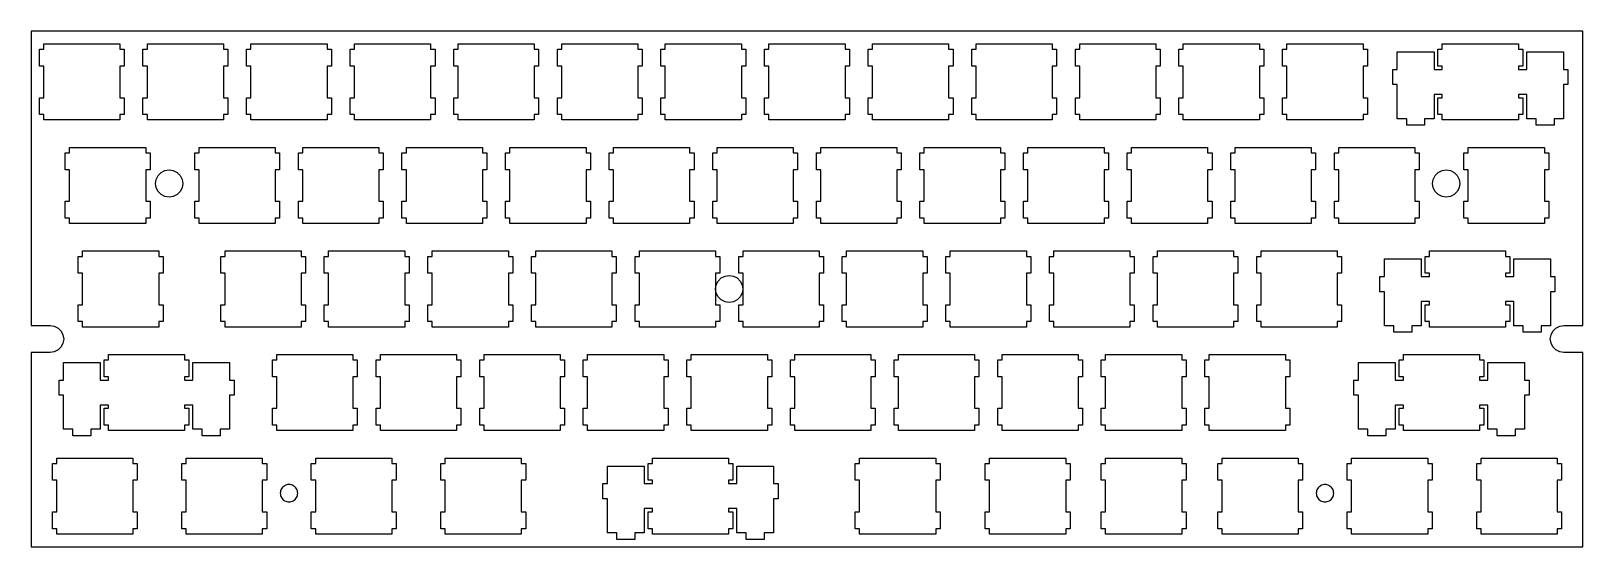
# Model space of a CAD drawing. Extents: x 0 to 285, y 0 to 95.
import ezdxf

# ---------------------------------------------------------------- set-up
doc = ezdxf.new("R2010")
doc.units = 0

msp = doc.modelspace()

# ---------------------------------------------------------------- linework, layer by layer
for p, q in [((285.469, 95.1548), (0.09508, 95.1548)), ((0.09508, 95.1548), (0.09508, 40.9924)), ((285.469, 40.9924), (285.469, 95.1548)), ((1.6316, 88.6933), (1.6316, 91.7938)), ((1.6316, 91.7938), (2.43086, 91.7938)), ((2.43086, 91.7938), (2.43086, 92.7929)), ((2.43086, 92.7929), (16.4317, 92.7929)), ((16.4317, 92.7929), (16.4317, 91.7938)), ((16.4317, 91.7938), (17.231, 91.7938)), ((17.231, 91.7938), (17.231, 88.6933)), ((20.6816, 88.6933), (20.6816, 91.7938)), ((20.6816, 91.7938), (21.4809, 91.7938)), ((21.4809, 91.7938), (21.4809, 92.7929)), ((21.4809, 92.7929), (35.4817, 92.7929)), ((35.4817, 92.7929), (35.4817, 91.7938)), ((35.4817, 91.7938), (36.2811, 91.7938)), ((36.2811, 91.7938), (36.2811, 88.6933)), ((39.7316, 88.6933), (39.7316, 91.7938)), ((39.7316, 91.7938), (40.531, 91.7938)), ((40.531, 91.7938), (40.531, 92.7929)), ((40.531, 92.7929), (54.5317, 92.7929)), ((54.5317, 92.7929), (54.5317, 91.7938)), ((54.5317, 91.7938), (55.3311, 91.7938)), ((55.3311, 91.7938), (55.3311, 88.6933)), ((58.7816, 88.6933), (58.7816, 91.7938)), ((58.7816, 91.7938), (59.581, 91.7938)), ((59.581, 91.7938), (59.581, 92.7929)), ((59.581, 92.7929), (73.5803, 92.7929)), ((73.5803, 92.7929), (73.5803, 91.7938)), ((73.5803, 91.7938), (74.3811, 91.7938)), ((74.3811, 91.7938), (74.3811, 88.6933)), ((77.8302, 88.6933), (77.8302, 91.7938)), ((77.8302, 91.7938), (78.631, 91.7938)), ((78.631, 91.7938), (78.631, 92.7929)), ((78.631, 92.7929), (92.6317, 92.7929)), ((92.6317, 92.7929), (92.6317, 91.7938)), ((92.6317, 91.7938), (93.4311, 91.7938)), ((93.4311, 91.7938), (93.4311, 88.6933)), ((96.8816, 88.6933), (96.8816, 91.7938)), ((96.8816, 91.7938), (97.681, 91.7938)), ((97.681, 91.7938), (97.681, 92.7929)), ((97.681, 92.7929), (111.682, 92.7929)), ((111.682, 92.7929), (111.682, 91.7938)), ((111.682, 91.7938), (112.481, 91.7938)), ((112.481, 91.7938), (112.481, 88.6933)), ((115.932, 88.6933), (115.932, 91.7938)), ((115.932, 91.7938), (116.731, 91.7938)), ((116.731, 91.7938), (116.731, 92.7929)), ((116.731, 92.7929), (130.732, 92.7929)), ((130.732, 92.7929), (130.732, 91.7938)), ((130.732, 91.7938), (131.531, 91.7938)), ((131.531, 91.7938), (131.531, 88.6933)), ((134.982, 88.6933), (134.982, 91.7938)), ((134.982, 91.7938), (135.781, 91.7938)), ((135.781, 91.7938), (135.781, 92.7929)), ((135.781, 92.7929), (149.782, 92.7929)), ((149.782, 92.7929), (149.782, 91.7938)), ((149.782, 91.7938), (150.581, 91.7938)), ((150.581, 91.7938), (150.581, 88.6933)), ((154.032, 88.6933), (154.032, 91.7938)), ((154.032, 91.7938), (154.831, 91.7938)), ((154.831, 91.7938), (154.831, 92.7929)), ((154.831, 92.7929), (168.83, 92.7929)), ((168.83, 92.7929), (168.83, 91.7938)), ((168.83, 91.7938), (169.631, 91.7938)), ((169.631, 91.7938), (169.631, 88.6933)), ((173.08, 88.6933), (173.08, 91.7938)), ((173.08, 91.7938), (173.881, 91.7938)), ((173.881, 91.7938), (173.881, 92.7929)), ((173.881, 92.7929), (187.882, 92.7929)), ((187.882, 92.7929), (187.882, 91.7938)), ((187.882, 91.7938), (188.681, 91.7938)), ((188.681, 91.7938), (188.681, 88.6933)), ((192.132, 88.6933), (192.132, 91.7938)), ((192.132, 91.7938), (192.931, 91.7938)), ((192.931, 91.7938), (192.931, 92.7929)), ((192.931, 92.7929), (206.93, 92.7929)), ((206.93, 92.7929), (206.93, 91.7938)), ((206.93, 91.7938), (207.731, 91.7938)), ((207.731, 91.7938), (207.731, 88.6933)), ((211.18, 88.6933), (211.18, 91.7938)), ((211.18, 91.7938), (211.981, 91.7938)), ((211.981, 91.7938), (211.981, 92.7929)), ((211.981, 92.7929), (225.982, 92.7929)), ((225.982, 92.7929), (225.982, 91.7938)), ((225.982, 91.7938), (226.781, 91.7938)), ((226.781, 91.7938), (226.781, 88.6933)), ((230.232, 88.6933), (230.232, 91.7938)), ((230.232, 91.7938), (231.031, 91.7938)), ((231.031, 91.7938), (231.031, 92.7929)), ((231.031, 92.7929), (245.032, 92.7929)), ((245.032, 92.7929), (245.032, 91.7938)), ((245.032, 91.7938), (245.831, 91.7938)), ((245.831, 91.7938), (245.831, 88.6933)), ((251.331, 88.0939), (251.331, 91.3239)), ((251.331, 91.3239), (258.08, 91.3239)), ((258.08, 91.3239), (258.08, 88.0939)), ((258.805, 88.6933), (258.805, 91.7938)), ((258.805, 91.7938), (259.606, 91.7938)), ((259.606, 91.7938), (259.606, 92.7929)), ((259.606, 92.7929), (273.605, 92.7929)), ((273.605, 92.7929), (273.605, 91.7938)), ((273.605, 91.7938), (274.406, 91.7938)), ((274.406, 91.7938), (274.406, 88.6933)), ((275.131, 88.0939), (275.131, 91.3239)), ((275.131, 91.3239), (281.88, 91.3239)), ((281.88, 91.3239), (281.88, 88.0939)), ((2.43086, 88.6933), (1.6316, 88.6933)), ((2.43086, 82.8933), (2.43086, 88.6933)), ((17.231, 88.6933), (16.4317, 88.6933)), ((16.4317, 88.6933), (16.4317, 82.8933)), ((21.4809, 88.6933), (20.6816, 88.6933)), ((21.4809, 82.8933), (21.4809, 88.6933)), ((36.2811, 88.6933), (35.4817, 88.6933)), ((35.4817, 88.6933), (35.4817, 82.8933)), ((40.531, 88.6933), (39.7316, 88.6933)), ((40.531, 82.8933), (40.531, 88.6933)), ((55.3311, 88.6933), (54.5317, 88.6933)), ((54.5317, 88.6933), (54.5317, 82.8933)), ((59.581, 88.6933), (58.7816, 88.6933)), ((59.581, 82.8933), (59.581, 88.6933)), ((74.3811, 88.6933), (73.5803, 88.6933)), ((73.5803, 88.6933), (73.5803, 82.8933)), ((78.631, 88.6933), (77.8302, 88.6933)), ((78.631, 82.8933), (78.631, 88.6933)), ((93.4311, 88.6933), (92.6317, 88.6933)), ((92.6317, 88.6933), (92.6317, 82.8933)), ((97.681, 88.6933), (96.8816, 88.6933)), ((97.681, 82.8933), (97.681, 88.6933)), ((112.481, 88.6933), (111.682, 88.6933)), ((111.682, 88.6933), (111.682, 82.8933)), ((116.731, 88.6933), (115.932, 88.6933)), ((116.731, 82.8933), (116.731, 88.6933)), ((131.531, 88.6933), (130.732, 88.6933)), ((130.732, 88.6933), (130.732, 82.8933)), ((135.781, 88.6933), (134.982, 88.6933)), ((135.781, 82.8933), (135.781, 88.6933)), ((150.581, 88.6933), (149.782, 88.6933)), ((149.782, 88.6933), (149.782, 82.8933)), ((154.831, 88.6933), (154.032, 88.6933)), ((154.831, 82.8933), (154.831, 88.6933)), ((169.631, 88.6933), (168.83, 88.6933)), ((168.83, 88.6933), (168.83, 82.8933)), ((173.881, 88.6933), (173.08, 88.6933)), ((173.881, 82.8933), (173.881, 88.6933)), ((188.681, 88.6933), (187.882, 88.6933)), ((187.882, 88.6933), (187.882, 82.8933)), ((192.931, 88.6933), (192.132, 88.6933)), ((192.931, 82.8933), (192.931, 88.6933)), ((207.731, 88.6933), (206.93, 88.6933)), ((206.93, 88.6933), (206.93, 82.8933)), ((211.981, 88.6933), (211.18, 88.6933)), ((211.981, 82.8933), (211.981, 88.6933)), ((226.781, 88.6933), (225.982, 88.6933)), ((225.982, 88.6933), (225.982, 82.8933)), ((231.031, 88.6933), (230.232, 88.6933)), ((231.031, 82.8933), (231.031, 88.6933)), ((245.831, 88.6933), (245.032, 88.6933)), ((245.032, 88.6933), (245.032, 82.8933)), ((259.606, 88.6933), (258.805, 88.6933)), ((259.606, 88.0939), (259.606, 88.6933)), ((274.406, 88.6933), (273.605, 88.6933)), ((273.605, 88.6933), (273.605, 88.0939)), ((250.507, 85.2936), (250.507, 88.0939)), ((250.507, 88.0939), (251.331, 88.0939)), ((258.08, 88.0939), (259.606, 88.0939)), ((273.605, 88.0939), (275.131, 88.0939)), ((281.88, 88.0939), (282.706, 88.0939)), ((282.706, 88.0939), (282.706, 85.2936)), ((1.6316, 79.7941), (1.6316, 82.8933)), ((1.6316, 82.8933), (2.43086, 82.8933)), ((16.4317, 82.8933), (17.231, 82.8933)), ((17.231, 82.8933), (17.231, 79.7941)), ((20.6816, 79.7941), (20.6816, 82.8933)), ((20.6816, 82.8933), (21.4809, 82.8933)), ((35.4817, 82.8933), (36.2811, 82.8933)), ((36.2811, 82.8933), (36.2811, 79.7941)), ((39.7316, 79.7941), (39.7316, 82.8933)), ((39.7316, 82.8933), (40.531, 82.8933)), ((54.5317, 82.8933), (55.3311, 82.8933)), ((55.3311, 82.8933), (55.3311, 79.7941)), ((58.7816, 79.7941), (58.7816, 82.8933)), ((58.7816, 82.8933), (59.581, 82.8933)), ((73.5803, 82.8933), (74.3811, 82.8933)), ((74.3811, 82.8933), (74.3811, 79.7941)), ((77.8302, 79.7941), (77.8302, 82.8933)), ((77.8302, 82.8933), (78.631, 82.8933)), ((92.6317, 82.8933), (93.4311, 82.8933)), ((93.4311, 82.8933), (93.4311, 79.7941)), ((96.8816, 79.7941), (96.8816, 82.8933)), ((96.8816, 82.8933), (97.681, 82.8933)), ((111.682, 82.8933), (112.481, 82.8933)), ((112.481, 82.8933), (112.481, 79.7941)), ((115.932, 79.7941), (115.932, 82.8933)), ((115.932, 82.8933), (116.731, 82.8933)), ((130.732, 82.8933), (131.531, 82.8933)), ((131.531, 82.8933), (131.531, 79.7941)), ((134.982, 79.7941), (134.982, 82.8933)), ((134.982, 82.8933), (135.781, 82.8933)), ((149.782, 82.8933), (150.581, 82.8933)), ((150.581, 82.8933), (150.581, 79.7941)), ((154.032, 79.7941), (154.032, 82.8933)), ((154.032, 82.8933), (154.831, 82.8933)), ((168.83, 82.8933), (169.631, 82.8933)), ((169.631, 82.8933), (169.631, 79.7941)), ((173.08, 79.7941), (173.08, 82.8933)), ((173.08, 82.8933), (173.881, 82.8933)), ((187.882, 82.8933), (188.681, 82.8933)), ((188.681, 82.8933), (188.681, 79.7941)), ((192.132, 79.7941), (192.132, 82.8933)), ((192.132, 82.8933), (192.931, 82.8933)), ((206.93, 82.8933), (207.731, 82.8933)), ((207.731, 82.8933), (207.731, 79.7941)), ((211.18, 79.7941), (211.18, 82.8933)), ((211.18, 82.8933), (211.981, 82.8933)), ((225.982, 82.8933), (226.781, 82.8933)), ((226.781, 82.8933), (226.781, 79.7941)), ((230.232, 79.7941), (230.232, 82.8933)), ((230.232, 82.8933), (231.031, 82.8933)), ((245.032, 82.8933), (245.831, 82.8933)), ((245.831, 82.8933), (245.831, 79.7941)), ((251.331, 85.2936), (250.507, 85.2936)), ((251.331, 79.0222), (251.331, 85.2936)), ((259.606, 83.494), (258.08, 83.494)), ((258.08, 83.494), (258.08, 79.0222)), ((258.805, 79.7941), (258.805, 82.8933)), ((258.805, 82.8933), (259.606, 82.8933)), ((259.606, 82.8933), (259.606, 83.494)), ((275.131, 83.494), (273.605, 83.494)), ((273.605, 83.494), (273.605, 82.8933)), ((273.605, 82.8933), (274.406, 82.8933)), ((274.406, 82.8933), (274.406, 79.7941)), ((275.131, 79.0222), (275.131, 83.494)), ((282.706, 85.2936), (281.88, 85.2936)), ((281.88, 85.2936), (281.88, 79.0222)), ((2.43086, 79.7941), (1.6316, 79.7941)), ((2.43086, 78.7936), (2.43086, 79.7941)), ((16.4317, 78.7936), (2.43086, 78.7936)), ((17.231, 79.7941), (16.4317, 79.7941)), ((16.4317, 79.7941), (16.4317, 78.7936)), ((21.4809, 79.7941), (20.6816, 79.7941)), ((21.4809, 78.7936), (21.4809, 79.7941)), ((35.4817, 78.7936), (21.4809, 78.7936)), ((36.2811, 79.7941), (35.4817, 79.7941)), ((35.4817, 79.7941), (35.4817, 78.7936)), ((40.531, 79.7941), (39.7316, 79.7941)), ((40.531, 78.7936), (40.531, 79.7941)), ((54.5317, 78.7936), (40.531, 78.7936)), ((55.3311, 79.7941), (54.5317, 79.7941)), ((54.5317, 79.7941), (54.5317, 78.7936)), ((59.581, 79.7941), (58.7816, 79.7941)), ((59.581, 78.7936), (59.581, 79.7941)), ((73.5803, 78.7936), (59.581, 78.7936)), ((74.3811, 79.7941), (73.5803, 79.7941)), ((73.5803, 79.7941), (73.5803, 78.7936)), ((78.631, 79.7941), (77.8302, 79.7941)), ((78.631, 78.7936), (78.631, 79.7941)), ((92.6317, 78.7936), (78.631, 78.7936)), ((93.4311, 79.7941), (92.6317, 79.7941)), ((92.6317, 79.7941), (92.6317, 78.7936)), ((97.681, 79.7941), (96.8816, 79.7941)), ((97.681, 78.7936), (97.681, 79.7941)), ((111.682, 78.7936), (97.681, 78.7936)), ((112.481, 79.7941), (111.682, 79.7941)), ((111.682, 79.7941), (111.682, 78.7936)), ((116.731, 79.7941), (115.932, 79.7941)), ((116.731, 78.7936), (116.731, 79.7941)), ((130.732, 78.7936), (116.731, 78.7936)), ((131.531, 79.7941), (130.732, 79.7941)), ((130.732, 79.7941), (130.732, 78.7936)), ((135.781, 79.7941), (134.982, 79.7941)), ((135.781, 78.7936), (135.781, 79.7941)), ((149.782, 78.7936), (135.781, 78.7936)), ((150.581, 79.7941), (149.782, 79.7941)), ((149.782, 79.7941), (149.782, 78.7936)), ((154.831, 79.7941), (154.032, 79.7941)), ((154.831, 78.7936), (154.831, 79.7941)), ((168.83, 78.7936), (154.831, 78.7936)), ((169.631, 79.7941), (168.83, 79.7941)), ((168.83, 79.7941), (168.83, 78.7936)), ((173.881, 79.7941), (173.08, 79.7941)), ((173.881, 78.7936), (173.881, 79.7941)), ((187.882, 78.7936), (173.881, 78.7936)), ((188.681, 79.7941), (187.882, 79.7941)), ((187.882, 79.7941), (187.882, 78.7936)), ((192.931, 79.7941), (192.132, 79.7941)), ((192.931, 78.7936), (192.931, 79.7941)), ((206.93, 78.7936), (192.931, 78.7936)), ((207.731, 79.7941), (206.93, 79.7941)), ((206.93, 79.7941), (206.93, 78.7936)), ((211.981, 79.7941), (211.18, 79.7941)), ((211.981, 78.7936), (211.981, 79.7941)), ((225.982, 78.7936), (211.981, 78.7936)), ((226.781, 79.7941), (225.982, 79.7941)), ((225.982, 79.7941), (225.982, 78.7936)), ((231.031, 79.7941), (230.232, 79.7941)), ((231.031, 78.7936), (231.031, 79.7941)), ((245.032, 78.7936), (231.031, 78.7936)), ((245.831, 79.7941), (245.032, 79.7941)), ((245.032, 79.7941), (245.032, 78.7936)), ((253.056, 79.0222), (251.331, 79.0222)), ((253.056, 77.8235), (253.056, 79.0222)), ((256.355, 77.8235), (253.056, 77.8235)), ((258.08, 79.0222), (256.355, 79.0222)), ((256.355, 79.0222), (256.355, 77.8235)), ((259.606, 79.7941), (258.805, 79.7941)), ((259.606, 78.7936), (259.606, 79.7941)), ((273.605, 78.7936), (259.606, 78.7936)), ((274.406, 79.7941), (273.605, 79.7941)), ((273.605, 79.7941), (273.605, 78.7936)), ((276.856, 79.0222), (275.131, 79.0222)), ((276.856, 77.8235), (276.856, 79.0222)), ((280.155, 77.8235), (276.856, 77.8235)), ((281.88, 79.0222), (280.155, 79.0222)), ((280.155, 79.0222), (280.155, 77.8235)), ((6.3941, 69.6433), (6.3941, 72.7438)), ((6.3941, 72.7438), (7.19473, 72.7438)), ((7.19473, 72.7438), (7.19473, 73.7429)), ((7.19473, 73.7429), (21.1942, 73.7429)), ((21.1942, 73.7429), (21.1942, 72.7438)), ((21.1942, 72.7438), (21.9935, 72.7438)), ((21.9935, 72.7438), (21.9935, 69.6433)), ((30.2052, 69.6433), (30.2052, 72.7438)), ((30.2052, 72.7438), (31.0059, 72.7438)), ((31.0059, 72.7438), (31.0059, 73.7429)), ((31.0059, 73.7429), (45.0053, 73.7429)), ((45.0053, 73.7429), (45.0053, 72.7438)), ((45.0053, 72.7438), (45.8061, 72.7438)), ((45.8061, 72.7438), (45.8061, 69.6433)), ((49.2552, 69.6433), (49.2552, 72.7438)), ((49.2552, 72.7438), (50.056, 72.7438)), ((50.056, 72.7438), (50.056, 73.7429)), ((50.056, 73.7429), (64.0567, 73.7429)), ((64.0567, 73.7429), (64.0567, 72.7438)), ((64.0567, 72.7438), (64.8561, 72.7438)), ((64.8561, 72.7438), (64.8561, 69.6433)), ((68.3066, 69.6433), (68.3066, 72.7438)), ((68.3066, 72.7438), (69.106, 72.7438)), ((69.106, 72.7438), (69.106, 73.7429)), ((69.106, 73.7429), (83.1067, 73.7429)), ((83.1067, 73.7429), (83.1067, 72.7438)), ((83.1067, 72.7438), (83.9061, 72.7438)), ((83.9061, 72.7438), (83.9061, 69.6433)), ((87.3566, 69.6433), (87.3566, 72.7438)), ((87.3566, 72.7438), (88.156, 72.7438)), ((88.156, 72.7438), (88.156, 73.7429)), ((88.156, 73.7429), (102.157, 73.7429)), ((102.157, 73.7429), (102.157, 72.7438)), ((102.157, 72.7438), (102.956, 72.7438)), ((102.956, 72.7438), (102.956, 69.6433)), ((106.407, 69.6433), (106.407, 72.7438)), ((106.407, 72.7438), (107.206, 72.7438)), ((107.206, 72.7438), (107.206, 73.7429)), ((107.206, 73.7429), (121.205, 73.7429)), ((121.205, 73.7429), (121.205, 72.7438)), ((121.205, 72.7438), (122.006, 72.7438)), ((122.006, 72.7438), (122.006, 69.6433)), ((125.455, 69.6433), (125.455, 72.7438)), ((125.455, 72.7438), (126.256, 72.7438)), ((126.256, 72.7438), (126.256, 73.7429)), ((126.256, 73.7429), (140.257, 73.7429)), ((140.257, 73.7429), (140.257, 72.7438)), ((140.257, 72.7438), (141.056, 72.7438)), ((141.056, 72.7438), (141.056, 69.6433)), ((144.507, 69.6433), (144.507, 72.7438)), ((144.507, 72.7438), (145.306, 72.7438)), ((145.306, 72.7438), (145.306, 73.7429)), ((145.306, 73.7429), (159.305, 73.7429)), ((159.305, 73.7429), (159.305, 72.7438)), ((159.305, 72.7438), (160.106, 72.7438)), ((160.106, 72.7438), (160.106, 69.6433)), ((163.555, 69.6433), (163.555, 72.7438)), ((163.555, 72.7438), (164.356, 72.7438)), ((164.356, 72.7438), (164.356, 73.7429)), ((164.356, 73.7429), (178.357, 73.7429)), ((178.357, 73.7429), (178.357, 72.7438)), ((178.357, 72.7438), (179.156, 72.7438)), ((179.156, 72.7438), (179.156, 69.6433)), ((182.607, 69.6433), (182.607, 72.7438)), ((182.607, 72.7438), (183.406, 72.7438)), ((183.406, 72.7438), (183.406, 73.7429)), ((183.406, 73.7429), (197.407, 73.7429)), ((197.407, 73.7429), (197.407, 72.7438)), ((197.407, 72.7438), (198.206, 72.7438)), ((198.206, 72.7438), (198.206, 69.6433)), ((201.657, 69.6433), (201.657, 72.7438)), ((201.657, 72.7438), (202.456, 72.7438)), ((202.456, 72.7438), (202.456, 73.7429)), ((202.456, 73.7429), (216.455, 73.7429)), ((216.455, 73.7429), (216.455, 72.7438)), ((216.455, 72.7438), (217.256, 72.7438)), ((217.256, 72.7438), (217.256, 69.6433)), ((220.705, 69.6433), (220.705, 72.7438)), ((220.705, 72.7438), (221.506, 72.7438)), ((221.506, 72.7438), (221.506, 73.7429)), ((221.506, 73.7429), (235.507, 73.7429)), ((235.507, 73.7429), (235.507, 72.7438)), ((235.507, 72.7438), (236.306, 72.7438)), ((236.306, 72.7438), (236.306, 69.6433)), ((239.757, 69.6433), (239.757, 72.7438)), ((239.757, 72.7438), (240.556, 72.7438)), ((240.556, 72.7438), (240.556, 73.7429)), ((240.556, 73.7429), (254.555, 73.7429)), ((254.555, 73.7429), (254.555, 72.7438)), ((254.555, 72.7438), (255.356, 72.7438)), ((255.356, 72.7438), (255.356, 69.6433)), ((263.569, 69.6433), (263.569, 72.7438)), ((263.569, 72.7438), (264.368, 72.7438)), ((264.368, 72.7438), (264.368, 73.7429)), ((264.368, 73.7429), (278.368, 73.7429)), ((278.368, 73.7429), (278.368, 72.7438)), ((278.368, 72.7438), (279.169, 72.7438)), ((279.169, 72.7438), (279.169, 69.6433)), ((7.19473, 69.6433), (6.3941, 69.6433)), ((7.19473, 63.8433), (7.19473, 69.6433)), ((21.9935, 69.6433), (21.1942, 69.6433)), ((21.1942, 69.6433), (21.1942, 63.8433)), ((23.1042, 67.8656), (23.4583, 68.5631)), ((23.4583, 68.5631), (24.0123, 69.1155)), ((24.0123, 69.1155), (24.7082, 69.4711)), ((24.7082, 69.4711), (25.4827, 69.5925)), ((25.4827, 69.5925), (26.2544, 69.4711)), ((26.2544, 69.4711), (26.9517, 69.1155)), ((26.9517, 69.1155), (27.5029, 68.5631)), ((27.5029, 68.5631), (27.8598, 67.8656)), ((31.0059, 69.6433), (30.2052, 69.6433)), ((31.0059, 63.8433), (31.0059, 69.6433)), ((45.8061, 69.6433), (45.0053, 69.6433)), ((45.0053, 69.6433), (45.0053, 63.8433)), ((50.056, 69.6433), (49.2552, 69.6433)), ((50.056, 63.8433), (50.056, 69.6433)), ((64.8561, 69.6433), (64.0567, 69.6433)), ((64.0567, 69.6433), (64.0567, 63.8433)), ((69.106, 69.6433), (68.3066, 69.6433)), ((69.106, 63.8433), (69.106, 69.6433)), ((83.9061, 69.6433), (83.1067, 69.6433)), ((83.1067, 69.6433), (83.1067, 63.8433)), ((88.156, 69.6433), (87.3566, 69.6433)), ((88.156, 63.8433), (88.156, 69.6433)), ((102.956, 69.6433), (102.157, 69.6433)), ((102.157, 69.6433), (102.157, 63.8433)), ((107.206, 69.6433), (106.407, 69.6433)), ((107.206, 63.8433), (107.206, 69.6433)), ((122.006, 69.6433), (121.205, 69.6433)), ((121.205, 69.6433), (121.205, 63.8433)), ((126.256, 69.6433), (125.455, 69.6433)), ((126.256, 63.8433), (126.256, 69.6433)), ((141.056, 69.6433), (140.257, 69.6433)), ((140.257, 69.6433), (140.257, 63.8433)), ((145.306, 69.6433), (144.507, 69.6433)), ((145.306, 63.8433), (145.306, 69.6433)), ((160.106, 69.6433), (159.305, 69.6433)), ((159.305, 69.6433), (159.305, 63.8433)), ((164.356, 69.6433), (163.555, 69.6433)), ((164.356, 63.8433), (164.356, 69.6433)), ((179.156, 69.6433), (178.357, 69.6433)), ((178.357, 69.6433), (178.357, 63.8433)), ((183.406, 69.6433), (182.607, 69.6433)), ((183.406, 63.8433), (183.406, 69.6433)), ((198.206, 69.6433), (197.407, 69.6433)), ((197.407, 69.6433), (197.407, 63.8433)), ((202.456, 69.6433), (201.657, 69.6433)), ((202.456, 63.8433), (202.456, 69.6433)), ((217.256, 69.6433), (216.455, 69.6433)), ((216.455, 69.6433), (216.455, 63.8433)), ((221.506, 69.6433), (220.705, 69.6433)), ((221.506, 63.8433), (221.506, 69.6433)), ((236.306, 69.6433), (235.507, 69.6433)), ((235.507, 69.6433), (235.507, 63.8433)), ((240.556, 69.6433), (239.757, 69.6433)), ((240.556, 63.8433), (240.556, 69.6433)), ((255.356, 69.6433), (254.555, 69.6433)), ((254.555, 69.6433), (254.555, 63.8433)), ((257.954, 67.8656), (258.309, 68.5631)), ((258.309, 68.5631), (258.862, 69.1155)), ((258.862, 69.1155), (259.559, 69.4711)), ((259.559, 69.4711), (260.332, 69.5925)), ((260.332, 69.5925), (261.104, 69.4711)), ((261.104, 69.4711), (261.801, 69.1155)), ((261.801, 69.1155), (262.354, 68.5631)), ((262.354, 68.5631), (262.708, 67.8656)), ((264.368, 69.6433), (263.569, 69.6433)), ((264.368, 63.8433), (264.368, 69.6433)), ((279.169, 69.6433), (278.368, 69.6433)), ((278.368, 69.6433), (278.368, 63.8433)), ((22.9829, 67.0913), (23.1042, 67.8656)), ((23.1042, 66.3208), (22.9829, 67.0913)), ((23.4583, 65.6237), (23.1042, 66.3208)), ((27.8598, 66.3208), (27.5029, 65.6237)), ((27.8598, 67.8656), (27.9811, 67.0913)), ((27.9811, 67.0913), (27.8598, 66.3208)), ((257.831, 67.0913), (257.954, 67.8656)), ((257.954, 66.3208), (257.831, 67.0913)), ((258.309, 65.6237), (257.954, 66.3208)), ((262.708, 66.3208), (262.354, 65.6237)), ((262.708, 67.8656), (262.832, 67.0913)), ((262.832, 67.0913), (262.708, 66.3208)), ((6.3941, 60.7441), (6.3941, 63.8433)), ((6.3941, 63.8433), (7.19473, 63.8433)), ((21.1942, 63.8433), (21.9935, 63.8433)), ((21.9935, 63.8433), (21.9935, 60.7441)), ((24.0123, 65.0709), (23.4583, 65.6237)), ((24.7082, 64.7153), (24.0123, 65.0709)), ((25.4827, 64.5915), (24.7082, 64.7153)), ((26.2544, 64.7153), (25.4827, 64.5915)), ((26.9517, 65.0709), (26.2544, 64.7153)), ((27.5029, 65.6237), (26.9517, 65.0709)), ((30.2052, 60.7441), (30.2052, 63.8433)), ((30.2052, 63.8433), (31.0059, 63.8433)), ((45.0053, 63.8433), (45.8061, 63.8433)), ((45.8061, 63.8433), (45.8061, 60.7441)), ((49.2552, 60.7441), (49.2552, 63.8433)), ((49.2552, 63.8433), (50.056, 63.8433)), ((64.0567, 63.8433), (64.8561, 63.8433)), ((64.8561, 63.8433), (64.8561, 60.7441)), ((68.3066, 60.7441), (68.3066, 63.8433)), ((68.3066, 63.8433), (69.106, 63.8433)), ((83.1067, 63.8433), (83.9061, 63.8433)), ((83.9061, 63.8433), (83.9061, 60.7441)), ((87.3566, 60.7441), (87.3566, 63.8433)), ((87.3566, 63.8433), (88.156, 63.8433)), ((102.157, 63.8433), (102.956, 63.8433)), ((102.956, 63.8433), (102.956, 60.7441)), ((106.407, 60.7441), (106.407, 63.8433)), ((106.407, 63.8433), (107.206, 63.8433)), ((121.205, 63.8433), (122.006, 63.8433)), ((122.006, 63.8433), (122.006, 60.7441)), ((125.455, 60.7441), (125.455, 63.8433)), ((125.455, 63.8433), (126.256, 63.8433)), ((140.257, 63.8433), (141.056, 63.8433)), ((141.056, 63.8433), (141.056, 60.7441)), ((144.507, 60.7441), (144.507, 63.8433)), ((144.507, 63.8433), (145.306, 63.8433)), ((159.305, 63.8433), (160.106, 63.8433)), ((160.106, 63.8433), (160.106, 60.7441)), ((163.555, 60.7441), (163.555, 63.8433)), ((163.555, 63.8433), (164.356, 63.8433)), ((178.357, 63.8433), (179.156, 63.8433)), ((179.156, 63.8433), (179.156, 60.7441)), ((182.607, 60.7441), (182.607, 63.8433)), ((182.607, 63.8433), (183.406, 63.8433)), ((197.407, 63.8433), (198.206, 63.8433)), ((198.206, 63.8433), (198.206, 60.7441)), ((201.657, 60.7441), (201.657, 63.8433)), ((201.657, 63.8433), (202.456, 63.8433)), ((216.455, 63.8433), (217.256, 63.8433)), ((217.256, 63.8433), (217.256, 60.7441)), ((220.705, 60.7441), (220.705, 63.8433)), ((220.705, 63.8433), (221.506, 63.8433)), ((235.507, 63.8433), (236.306, 63.8433)), ((236.306, 63.8433), (236.306, 60.7441)), ((239.757, 60.7441), (239.757, 63.8433)), ((239.757, 63.8433), (240.556, 63.8433)), ((254.555, 63.8433), (255.356, 63.8433)), ((255.356, 63.8433), (255.356, 60.7441)), ((258.862, 65.0709), (258.309, 65.6237)), ((259.559, 64.7153), (258.862, 65.0709)), ((260.332, 64.5915), (259.559, 64.7153)), ((261.104, 64.7153), (260.332, 64.5915)), ((261.801, 65.0709), (261.104, 64.7153)), ((262.354, 65.6237), (261.801, 65.0709)), ((263.569, 60.7441), (263.569, 63.8433)), ((263.569, 63.8433), (264.368, 63.8433)), ((278.368, 63.8433), (279.169, 63.8433)), ((279.169, 63.8433), (279.169, 60.7441)), ((7.19473, 60.7441), (6.3941, 60.7441)), ((7.19473, 59.7436), (7.19473, 60.7441)), ((21.9935, 60.7441), (21.1942, 60.7441)), ((21.1942, 60.7441), (21.1942, 59.7436)), ((31.0059, 60.7441), (30.2052, 60.7441)), ((31.0059, 59.7436), (31.0059, 60.7441)), ((45.8061, 60.7441), (45.0053, 60.7441)), ((45.0053, 60.7441), (45.0053, 59.7436)), ((50.056, 60.7441), (49.2552, 60.7441)), ((50.056, 59.7436), (50.056, 60.7441)), ((64.8561, 60.7441), (64.0567, 60.7441)), ((64.0567, 60.7441), (64.0567, 59.7436)), ((69.106, 60.7441), (68.3066, 60.7441)), ((69.106, 59.7436), (69.106, 60.7441)), ((83.9061, 60.7441), (83.1067, 60.7441)), ((83.1067, 60.7441), (83.1067, 59.7436)), ((88.156, 60.7441), (87.3566, 60.7441)), ((88.156, 59.7436), (88.156, 60.7441)), ((102.956, 60.7441), (102.157, 60.7441)), ((102.157, 60.7441), (102.157, 59.7436)), ((107.206, 60.7441), (106.407, 60.7441)), ((107.206, 59.7436), (107.206, 60.7441)), ((122.006, 60.7441), (121.205, 60.7441)), ((121.205, 60.7441), (121.205, 59.7436)), ((126.256, 60.7441), (125.455, 60.7441)), ((126.256, 59.7436), (126.256, 60.7441)), ((141.056, 60.7441), (140.257, 60.7441)), ((140.257, 60.7441), (140.257, 59.7436)), ((145.306, 60.7441), (144.507, 60.7441)), ((145.306, 59.7436), (145.306, 60.7441)), ((160.106, 60.7441), (159.305, 60.7441)), ((159.305, 60.7441), (159.305, 59.7436)), ((164.356, 60.7441), (163.555, 60.7441)), ((164.356, 59.7436), (164.356, 60.7441)), ((179.156, 60.7441), (178.357, 60.7441)), ((178.357, 60.7441), (178.357, 59.7436)), ((183.406, 60.7441), (182.607, 60.7441)), ((183.406, 59.7436), (183.406, 60.7441)), ((198.206, 60.7441), (197.407, 60.7441)), ((197.407, 60.7441), (197.407, 59.7436)), ((202.456, 60.7441), (201.657, 60.7441)), ((202.456, 59.7436), (202.456, 60.7441)), ((217.256, 60.7441), (216.455, 60.7441)), ((216.455, 60.7441), (216.455, 59.7436)), ((221.506, 60.7441), (220.705, 60.7441)), ((221.506, 59.7436), (221.506, 60.7441)), ((236.306, 60.7441), (235.507, 60.7441)), ((235.507, 60.7441), (235.507, 59.7436)), ((240.556, 60.7441), (239.757, 60.7441)), ((240.556, 59.7436), (240.556, 60.7441)), ((255.356, 60.7441), (254.555, 60.7441)), ((254.555, 60.7441), (254.555, 59.7436)), ((264.368, 60.7441), (263.569, 60.7441)), ((264.368, 59.7436), (264.368, 60.7441)), ((279.169, 60.7441), (278.368, 60.7441)), ((278.368, 60.7441), (278.368, 59.7436)), ((21.1942, 59.7436), (7.19473, 59.7436)), ((45.0053, 59.7436), (31.0059, 59.7436)), ((64.0567, 59.7436), (50.056, 59.7436)), ((83.1067, 59.7436), (69.106, 59.7436)), ((102.157, 59.7436), (88.156, 59.7436)), ((121.205, 59.7436), (107.206, 59.7436)), ((140.257, 59.7436), (126.256, 59.7436)), ((159.305, 59.7436), (145.306, 59.7436)), ((178.357, 59.7436), (164.356, 59.7436)), ((197.407, 59.7436), (183.406, 59.7436)), ((216.455, 59.7436), (202.456, 59.7436)), ((235.507, 59.7436), (221.506, 59.7436)), ((254.555, 59.7436), (240.556, 59.7436)), ((278.368, 59.7436), (264.368, 59.7436)), ((9.57598, 53.6924), (9.57598, 54.6929)), ((9.57598, 54.6929), (23.5755, 54.6929)), ((23.5755, 54.6929), (23.5755, 53.6924)), ((35.7699, 53.6924), (35.7699, 54.6929)), ((35.7699, 54.6929), (49.7692, 54.6929)), ((49.7692, 54.6929), (49.7692, 53.6924)), ((54.8171, 53.6924), (54.8171, 54.6929)), ((54.8171, 54.6929), (68.8178, 54.6929)), ((68.8178, 54.6929), (68.8178, 53.6924)), ((73.8685, 53.6924), (73.8685, 54.6929)), ((73.8685, 54.6929), (87.8678, 54.6929)), ((87.8678, 54.6929), (87.8678, 53.6924)), ((92.9185, 53.6924), (92.9185, 54.6929)), ((92.9185, 54.6929), (106.918, 54.6929)), ((106.918, 54.6929), (106.918, 53.6924)), ((111.967, 53.6924), (111.967, 54.6929)), ((111.967, 54.6929), (125.969, 54.6929)), ((125.969, 54.6929), (125.969, 53.6924)), ((131.018, 53.6924), (131.018, 54.6929)), ((131.018, 54.6929), (145.018, 54.6929)), ((145.018, 54.6929), (145.018, 53.6924)), ((150.068, 53.6924), (150.068, 54.6929)), ((150.068, 54.6929), (164.068, 54.6929)), ((164.068, 54.6929), (164.068, 53.6924)), ((169.12, 53.6924), (169.12, 54.6929)), ((169.12, 54.6929), (183.119, 54.6929)), ((183.119, 54.6929), (183.119, 53.6924)), ((188.168, 53.6924), (188.168, 54.6929)), ((188.168, 54.6929), (202.168, 54.6929)), ((202.168, 54.6929), (202.168, 53.6924)), ((207.22, 53.6924), (207.22, 54.6929)), ((207.22, 54.6929), (221.219, 54.6929)), ((221.219, 54.6929), (221.219, 53.6924)), ((226.27, 53.6924), (226.27, 54.6929)), ((226.27, 54.6929), (240.269, 54.6929)), ((240.269, 54.6929), (240.269, 53.6924)), ((257.223, 53.6924), (257.223, 54.6929)), ((257.223, 54.6929), (271.224, 54.6929)), ((271.224, 54.6929), (271.224, 53.6924)), ((8.77535, 50.5933), (8.77535, 53.6924)), ((8.77535, 53.6924), (9.57598, 53.6924)), ((23.5755, 53.6924), (24.3761, 53.6924)), ((24.3761, 53.6924), (24.3761, 50.5933)), ((34.9691, 50.5933), (34.9691, 53.6924)), ((34.9691, 53.6924), (35.7699, 53.6924)), ((49.7692, 53.6924), (50.5672, 53.6924)), ((50.5672, 53.6924), (50.5672, 50.5933)), ((54.0191, 50.5933), (54.0191, 53.6924)), ((54.0191, 53.6924), (54.8171, 53.6924)), ((68.8178, 53.6924), (69.6186, 53.6924)), ((69.6186, 53.6924), (69.6186, 50.5933)), ((73.0691, 50.5933), (73.0691, 53.6924)), ((73.0691, 53.6924), (73.8685, 53.6924)), ((87.8678, 53.6924), (88.6686, 53.6924)), ((88.6686, 53.6924), (88.6686, 50.5933)), ((92.1191, 50.5933), (92.1191, 53.6924)), ((92.1191, 53.6924), (92.9185, 53.6924)), ((106.918, 53.6924), (107.717, 53.6924)), ((107.717, 53.6924), (107.717, 50.5933)), ((111.169, 50.5933), (111.169, 53.6924)), ((111.169, 53.6924), (111.967, 53.6924)), ((125.969, 53.6924), (126.769, 53.6924)), ((126.769, 53.6924), (126.769, 50.5933)), ((130.218, 50.5933), (130.218, 53.6924)), ((130.218, 53.6924), (131.018, 53.6924)), ((145.018, 53.6924), (145.819, 53.6924)), ((145.819, 53.6924), (145.819, 50.5933)), ((149.269, 50.5933), (149.269, 53.6924)), ((149.269, 53.6924), (150.068, 53.6924)), ((164.068, 53.6924), (164.87, 53.6924)), ((164.87, 53.6924), (164.87, 50.5933)), ((168.319, 50.5933), (168.319, 53.6924)), ((168.319, 53.6924), (169.12, 53.6924)), ((183.119, 53.6924), (183.919, 53.6924)), ((183.919, 53.6924), (183.919, 50.5933)), ((187.369, 50.5933), (187.369, 53.6924)), ((187.369, 53.6924), (188.168, 53.6924)), ((202.168, 53.6924), (202.97, 53.6924)), ((202.97, 53.6924), (202.97, 50.5933)), ((206.419, 50.5933), (206.419, 53.6924)), ((206.419, 53.6924), (207.22, 53.6924)), ((221.219, 53.6924), (222.02, 53.6924)), ((222.02, 53.6924), (222.02, 50.5933)), ((225.469, 50.5933), (225.469, 53.6924)), ((225.469, 53.6924), (226.27, 53.6924)), ((240.269, 53.6924), (241.069, 53.6924)), ((241.069, 53.6924), (241.069, 50.5933)), ((248.95, 49.9939), (248.95, 53.2225)), ((248.95, 53.2225), (255.699, 53.2225)), ((255.699, 53.2225), (255.699, 49.9939)), ((256.424, 50.5933), (256.424, 53.6924)), ((256.424, 53.6924), (257.223, 53.6924)), ((271.224, 53.6924), (272.025, 53.6924)), ((272.025, 53.6924), (272.025, 50.5933)), ((272.749, 49.9939), (272.749, 53.2225)), ((272.749, 53.2225), (279.499, 53.2225)), ((279.499, 53.2225), (279.499, 49.9939)), ((9.57598, 50.5933), (8.77535, 50.5933)), ((9.57598, 44.7933), (9.57598, 50.5933)), ((24.3761, 50.5933), (23.5755, 50.5933)), ((23.5755, 50.5933), (23.5755, 44.7933)), ((35.7699, 50.5933), (34.9691, 50.5933)), ((35.7699, 44.7933), (35.7699, 50.5933)), ((50.5672, 50.5933), (49.7692, 50.5933)), ((49.7692, 50.5933), (49.7692, 44.7933)), ((54.8171, 50.5933), (54.0191, 50.5933)), ((54.8171, 44.7933), (54.8171, 50.5933)), ((69.6186, 50.5933), (68.8178, 50.5933)), ((68.8178, 50.5933), (68.8178, 44.7933)), ((73.8685, 50.5933), (73.0691, 50.5933)), ((73.8685, 44.7933), (73.8685, 50.5933)), ((88.6686, 50.5933), (87.8678, 50.5933)), ((87.8678, 50.5933), (87.8678, 44.7933)), ((92.9185, 50.5933), (92.1191, 50.5933)), ((92.9185, 44.7933), (92.9185, 50.5933)), ((107.717, 50.5933), (106.918, 50.5933)), ((106.918, 50.5933), (106.918, 44.7933)), ((111.967, 50.5933), (111.169, 50.5933)), ((111.967, 44.7933), (111.967, 50.5933)), ((126.769, 50.5933), (125.969, 50.5933)), ((125.969, 50.5933), (125.969, 44.7933)), ((126.103, 48.4657), (126.46, 49.1613)), ((126.46, 49.1613), (127.012, 49.7156)), ((127.012, 49.7156), (127.71, 50.0712)), ((127.71, 50.0712), (128.483, 50.1908)), ((128.483, 50.1908), (129.255, 50.0712)), ((129.255, 50.0712), (129.952, 49.7156)), ((129.952, 49.7156), (130.504, 49.1613)), ((131.018, 50.5933), (130.218, 50.5933)), ((130.504, 49.1613), (130.859, 48.4657)), ((131.018, 44.7933), (131.018, 50.5933)), ((145.819, 50.5933), (145.018, 50.5933)), ((145.018, 50.5933), (145.018, 44.7933)), ((150.068, 50.5933), (149.269, 50.5933)), ((150.068, 44.7933), (150.068, 50.5933)), ((164.87, 50.5933), (164.068, 50.5933)), ((164.068, 50.5933), (164.068, 44.7933)), ((169.12, 50.5933), (168.319, 50.5933)), ((169.12, 44.7933), (169.12, 50.5933)), ((183.919, 50.5933), (183.119, 50.5933)), ((183.119, 50.5933), (183.119, 44.7933)), ((188.168, 50.5933), (187.369, 50.5933)), ((188.168, 44.7933), (188.168, 50.5933)), ((202.97, 50.5933), (202.168, 50.5933)), ((202.168, 50.5933), (202.168, 44.7933)), ((207.22, 50.5933), (206.419, 50.5933)), ((207.22, 44.7933), (207.22, 50.5933)), ((222.02, 50.5933), (221.219, 50.5933)), ((221.219, 50.5933), (221.219, 44.7933)), ((226.27, 50.5933), (225.469, 50.5933)), ((226.27, 44.7933), (226.27, 50.5933)), ((241.069, 50.5933), (240.269, 50.5933)), ((240.269, 50.5933), (240.269, 44.7933)), ((248.126, 47.1921), (248.126, 49.9939)), ((248.126, 49.9939), (248.95, 49.9939)), ((255.699, 49.9939), (257.223, 49.9939)), ((257.223, 50.5933), (256.424, 50.5933)), ((257.223, 49.9939), (257.223, 50.5933)), ((272.025, 50.5933), (271.224, 50.5933)), ((271.224, 50.5933), (271.224, 49.9939)), ((271.224, 49.9939), (272.749, 49.9939)), ((279.499, 49.9939), (280.325, 49.9939)), ((280.325, 49.9939), (280.325, 47.1921)), ((125.983, 47.6913), (126.103, 48.4657)), ((126.103, 46.9209), (125.983, 47.6913)), ((126.46, 46.222), (126.103, 46.9209)), ((127.012, 45.671), (126.46, 46.222)), ((127.71, 45.314), (127.012, 45.671)), ((129.952, 45.671), (129.255, 45.314)), ((130.504, 46.222), (129.952, 45.671)), ((130.859, 46.9209), (130.504, 46.222)), ((130.859, 48.4657), (130.983, 47.6913)), ((130.983, 47.6913), (130.859, 46.9209)), ((248.95, 47.1921), (248.126, 47.1921)), ((248.95, 40.9236), (248.95, 47.1921)), ((280.325, 47.1921), (279.499, 47.1921)), ((279.499, 47.1921), (279.499, 40.9236)), ((8.77535, 41.6927), (8.77535, 44.7933)), ((8.77535, 44.7933), (9.57598, 44.7933)), ((23.5755, 44.7933), (24.3761, 44.7933)), ((24.3761, 44.7933), (24.3761, 41.6927)), ((34.9691, 41.6927), (34.9691, 44.7933)), ((34.9691, 44.7933), (35.7699, 44.7933)), ((49.7692, 44.7933), (50.5672, 44.7933)), ((50.5672, 44.7933), (50.5672, 41.6927)), ((54.0191, 41.6927), (54.0191, 44.7933)), ((54.0191, 44.7933), (54.8171, 44.7933)), ((68.8178, 44.7933), (69.6186, 44.7933)), ((69.6186, 44.7933), (69.6186, 41.6927)), ((73.0691, 41.6927), (73.0691, 44.7933)), ((73.0691, 44.7933), (73.8685, 44.7933)), ((87.8678, 44.7933), (88.6686, 44.7933)), ((88.6686, 44.7933), (88.6686, 41.6927)), ((92.1191, 41.6927), (92.1191, 44.7933)), ((92.1191, 44.7933), (92.9185, 44.7933)), ((106.918, 44.7933), (107.717, 44.7933)), ((107.717, 44.7933), (107.717, 41.6927)), ((111.169, 41.6927), (111.169, 44.7933)), ((111.169, 44.7933), (111.967, 44.7933)), ((125.969, 44.7933), (126.769, 44.7933)), ((126.769, 44.7933), (126.769, 41.6927)), ((128.483, 45.1915), (127.71, 45.314)), ((129.255, 45.314), (128.483, 45.1915)), ((130.218, 41.6927), (130.218, 44.7933)), ((130.218, 44.7933), (131.018, 44.7933)), ((145.018, 44.7933), (145.819, 44.7933)), ((145.819, 44.7933), (145.819, 41.6927)), ((149.269, 41.6927), (149.269, 44.7933)), ((149.269, 44.7933), (150.068, 44.7933)), ((164.068, 44.7933), (164.87, 44.7933)), ((164.87, 44.7933), (164.87, 41.6927)), ((168.319, 41.6927), (168.319, 44.7933)), ((168.319, 44.7933), (169.12, 44.7933)), ((183.119, 44.7933), (183.919, 44.7933)), ((183.919, 44.7933), (183.919, 41.6927)), ((187.369, 41.6927), (187.369, 44.7933)), ((187.369, 44.7933), (188.168, 44.7933)), ((202.168, 44.7933), (202.97, 44.7933)), ((202.97, 44.7933), (202.97, 41.6927)), ((206.419, 41.6927), (206.419, 44.7933)), ((206.419, 44.7933), (207.22, 44.7933)), ((221.219, 44.7933), (222.02, 44.7933)), ((222.02, 44.7933), (222.02, 41.6927)), ((225.469, 41.6927), (225.469, 44.7933)), ((225.469, 44.7933), (226.27, 44.7933)), ((240.269, 44.7933), (241.069, 44.7933)), ((241.069, 44.7933), (241.069, 41.6927)), ((257.223, 45.394), (255.699, 45.394)), ((255.699, 45.394), (255.699, 40.9236)), ((256.424, 41.6927), (256.424, 44.7933)), ((256.424, 44.7933), (257.223, 44.7933)), ((257.223, 44.7933), (257.223, 45.394)), ((272.749, 45.394), (271.224, 45.394)), ((271.224, 45.394), (271.224, 44.7933)), ((271.224, 44.7933), (272.025, 44.7933)), ((272.025, 44.7933), (272.025, 41.6927)), ((272.749, 40.9236), (272.749, 45.394)), ((0.09508, 40.9924), (3.5953, 40.9924)), ((3.5953, 40.9924), (4.367, 40.87)), ((4.367, 40.87), (5.06293, 40.5158)), ((5.06293, 40.5158), (5.61689, 39.963)), ((5.61689, 39.963), (5.97105, 39.2659)), ((9.57598, 41.6927), (8.77535, 41.6927)), ((9.57598, 40.6922), (9.57598, 41.6927)), ((23.5755, 40.6922), (9.57598, 40.6922)), ((24.3761, 41.6927), (23.5755, 41.6927)), ((23.5755, 41.6927), (23.5755, 40.6922)), ((35.7699, 41.6927), (34.9691, 41.6927)), ((35.7699, 40.6922), (35.7699, 41.6927)), ((49.7692, 40.6922), (35.7699, 40.6922)), ((50.5672, 41.6927), (49.7692, 41.6927)), ((49.7692, 41.6927), (49.7692, 40.6922)), ((54.8171, 41.6927), (54.0191, 41.6927)), ((54.8171, 40.6922), (54.8171, 41.6927)), ((68.8178, 40.6922), (54.8171, 40.6922)), ((69.6186, 41.6927), (68.8178, 41.6927)), ((68.8178, 41.6927), (68.8178, 40.6922)), ((73.8685, 41.6927), (73.0691, 41.6927)), ((73.8685, 40.6922), (73.8685, 41.6927)), ((87.8678, 40.6922), (73.8685, 40.6922)), ((88.6686, 41.6927), (87.8678, 41.6927)), ((87.8678, 41.6927), (87.8678, 40.6922)), ((92.9185, 41.6927), (92.1191, 41.6927)), ((92.9185, 40.6922), (92.9185, 41.6927)), ((106.918, 40.6922), (92.9185, 40.6922)), ((107.717, 41.6927), (106.918, 41.6927)), ((106.918, 41.6927), (106.918, 40.6922)), ((111.967, 41.6927), (111.169, 41.6927)), ((111.967, 40.6922), (111.967, 41.6927)), ((125.969, 40.6922), (111.967, 40.6922)), ((126.769, 41.6927), (125.969, 41.6927)), ((125.969, 41.6927), (125.969, 40.6922)), ((131.018, 41.6927), (130.218, 41.6927)), ((131.018, 40.6922), (131.018, 41.6927)), ((145.018, 40.6922), (131.018, 40.6922)), ((145.819, 41.6927), (145.018, 41.6927)), ((145.018, 41.6927), (145.018, 40.6922)), ((150.068, 41.6927), (149.269, 41.6927)), ((150.068, 40.6922), (150.068, 41.6927)), ((164.068, 40.6922), (150.068, 40.6922)), ((164.87, 41.6927), (164.068, 41.6927)), ((164.068, 41.6927), (164.068, 40.6922)), ((169.12, 41.6927), (168.319, 41.6927)), ((169.12, 40.6922), (169.12, 41.6927)), ((183.119, 40.6922), (169.12, 40.6922)), ((183.919, 41.6927), (183.119, 41.6927)), ((183.119, 41.6927), (183.119, 40.6922)), ((188.168, 41.6927), (187.369, 41.6927)), ((188.168, 40.6922), (188.168, 41.6927)), ((202.168, 40.6922), (188.168, 40.6922)), ((202.97, 41.6927), (202.168, 41.6927)), ((202.168, 41.6927), (202.168, 40.6922)), ((207.22, 41.6927), (206.419, 41.6927)), ((207.22, 40.6922), (207.22, 41.6927)), ((221.219, 40.6922), (207.22, 40.6922)), ((222.02, 41.6927), (221.219, 41.6927)), ((221.219, 41.6927), (221.219, 40.6922)), ((226.27, 41.6927), (225.469, 41.6927)), ((226.27, 40.6922), (226.27, 41.6927)), ((240.269, 40.6922), (226.27, 40.6922)), ((241.069, 41.6927), (240.269, 41.6927)), ((240.269, 41.6927), (240.269, 40.6922)), ((250.675, 40.9236), (248.95, 40.9236)), ((250.675, 39.7221), (250.675, 40.9236)), ((255.699, 40.9236), (253.974, 40.9236)), ((253.974, 40.9236), (253.974, 39.7221)), ((257.223, 41.6927), (256.424, 41.6927)), ((257.223, 40.6922), (257.223, 41.6927)), ((271.224, 40.6922), (257.223, 40.6922)), ((272.025, 41.6927), (271.224, 41.6927)), ((271.224, 41.6927), (271.224, 40.6922)), ((274.475, 40.9236), (272.749, 40.9236)), ((274.475, 39.7221), (274.475, 40.9236)), ((279.499, 40.9236), (277.774, 40.9236)), ((277.774, 40.9236), (277.774, 39.7221)), ((279.592, 39.2659), (279.947, 39.963)), ((279.947, 39.963), (280.5, 40.5158)), ((280.5, 40.5158), (281.196, 40.87)), ((281.196, 40.87), (281.969, 40.9924)), ((281.969, 40.9924), (285.469, 40.9924)), ((5.97105, 37.7197), (5.61689, 37.0237)), ((5.97105, 39.2659), (6.09505, 38.4926)), ((6.09505, 38.4926), (5.97105, 37.7197)), ((253.974, 39.7221), (250.675, 39.7221)), ((277.774, 39.7221), (274.475, 39.7221)), ((279.469, 38.4941), (279.592, 39.2659)), ((279.592, 37.7197), (279.469, 38.4941)), ((279.947, 37.0237), (279.592, 37.7197)), ((3.59392, 35.9929), (0.09508, 35.9929)), ((0.09508, 35.9929), (0.09508, 0.22875)), ((4.367, 36.1142), (3.59392, 35.9929)), ((5.06293, 36.4698), (4.367, 36.1142)), ((5.61689, 37.0237), (5.06293, 36.4698)), ((13.5378, 31.5433), (13.5378, 34.6439)), ((13.5378, 34.6439), (14.3371, 34.6439)), ((14.3371, 34.6439), (14.3371, 35.6429)), ((14.3371, 35.6429), (28.3366, 35.6429)), ((28.3366, 35.6429), (28.3366, 34.6439)), ((28.3366, 34.6439), (29.1358, 34.6439)), ((29.1358, 34.6439), (29.1358, 31.5433)), ((44.4941, 31.5433), (44.4941, 34.6439)), ((44.4941, 34.6439), (45.2949, 34.6439)), ((45.2949, 34.6439), (45.2949, 35.6429)), ((45.2949, 35.6429), (59.2942, 35.6429)), ((59.2942, 35.6429), (59.2942, 34.6439)), ((59.2942, 34.6439), (60.095, 34.6439)), ((60.095, 34.6439), (60.095, 31.5433)), ((63.5441, 31.5433), (63.5441, 34.6439)), ((63.5441, 34.6439), (64.3449, 34.6439)), ((64.3449, 34.6439), (64.3449, 35.6429)), ((64.3449, 35.6429), (78.3442, 35.6429)), ((78.3442, 35.6429), (78.3442, 34.6439)), ((78.3442, 34.6439), (79.145, 34.6439)), ((79.145, 34.6439), (79.145, 31.5433)), ((82.5941, 31.5433), (82.5941, 34.6439)), ((82.5941, 34.6439), (83.3949, 34.6439)), ((83.3949, 34.6439), (83.3949, 35.6429)), ((83.3949, 35.6429), (97.3942, 35.6429)), ((97.3942, 35.6429), (97.3942, 34.6439)), ((97.3942, 34.6439), (98.1936, 34.6439)), ((98.1936, 34.6439), (98.1936, 31.5433)), ((101.644, 31.5433), (101.644, 34.6439)), ((101.644, 34.6439), (102.443, 34.6439)), ((102.443, 34.6439), (102.443, 35.6429)), ((102.443, 35.6429), (116.443, 35.6429)), ((116.443, 35.6429), (116.443, 34.6439)), ((116.443, 34.6439), (117.244, 34.6439)), ((117.244, 34.6439), (117.244, 31.5433)), ((120.694, 31.5433), (120.694, 34.6439)), ((120.694, 34.6439), (121.495, 34.6439)), ((121.495, 34.6439), (121.495, 35.6429)), ((121.495, 35.6429), (135.494, 35.6429)), ((135.494, 35.6429), (135.494, 34.6439)), ((135.494, 34.6439), (136.294, 34.6439)), ((136.294, 34.6439), (136.294, 31.5433)), ((139.744, 31.5433), (139.744, 34.6439)), ((139.744, 34.6439), (140.543, 34.6439)), ((140.543, 34.6439), (140.543, 35.6429)), ((140.543, 35.6429), (154.543, 35.6429)), ((154.543, 35.6429), (154.543, 34.6439)), ((154.543, 34.6439), (155.345, 34.6439)), ((155.345, 34.6439), (155.345, 31.5433)), ((158.794, 31.5433), (158.794, 34.6439)), ((158.794, 34.6439), (159.595, 34.6439)), ((159.595, 34.6439), (159.595, 35.6429)), ((159.595, 35.6429), (173.594, 35.6429)), ((173.594, 35.6429), (173.594, 34.6439)), ((173.594, 34.6439), (174.395, 34.6439)), ((174.395, 34.6439), (174.395, 31.5433)), ((177.844, 31.5433), (177.844, 34.6439)), ((177.844, 34.6439), (178.645, 34.6439)), ((178.645, 34.6439), (178.645, 35.6429)), ((178.645, 35.6429), (192.644, 35.6429)), ((192.644, 35.6429), (192.644, 34.6439)), ((192.644, 34.6439), (193.444, 34.6439)), ((193.444, 34.6439), (193.444, 31.5433)), ((196.894, 31.5433), (196.894, 34.6439)), ((196.894, 34.6439), (197.693, 34.6439)), ((197.693, 34.6439), (197.693, 35.6429)), ((197.693, 35.6429), (211.693, 35.6429)), ((211.693, 35.6429), (211.693, 34.6439)), ((211.693, 34.6439), (212.495, 34.6439)), ((212.495, 34.6439), (212.495, 31.5433)), ((215.944, 31.5433), (215.944, 34.6439)), ((215.944, 34.6439), (216.745, 34.6439)), ((216.745, 34.6439), (216.745, 35.6429)), ((216.745, 35.6429), (230.744, 35.6429)), ((230.744, 35.6429), (230.744, 34.6439)), ((230.744, 34.6439), (231.544, 34.6439)), ((231.544, 34.6439), (231.544, 31.5433)), ((251.66, 31.5433), (251.66, 34.6439)), ((251.66, 34.6439), (252.462, 34.6439)), ((252.462, 34.6439), (252.462, 35.6429)), ((252.462, 35.6429), (266.462, 35.6429)), ((266.462, 35.6429), (266.462, 34.6439)), ((266.462, 34.6439), (267.261, 34.6439)), ((267.261, 34.6439), (267.261, 31.5433)), ((280.5, 36.4698), (279.947, 37.0237)), ((281.196, 36.1142), (280.5, 36.4698)), ((281.969, 35.9929), (281.196, 36.1142)), ((285.469, 35.9929), (281.969, 35.9929)), ((285.469, 0.22875), (285.469, 35.9929)), ((6.06199, 30.9425), (6.06199, 34.174)), ((6.06199, 34.174), (12.813, 34.174)), ((12.813, 34.174), (12.813, 30.9425)), ((14.3371, 31.5433), (13.5378, 31.5433)), ((14.3371, 30.9425), (14.3371, 31.5433)), ((29.1358, 31.5433), (28.3366, 31.5433)), ((28.3366, 31.5433), (28.3366, 30.9425)), ((29.8621, 30.9425), (29.8621, 34.174)), ((29.8621, 34.174), (36.613, 34.174)), ((36.613, 34.174), (36.613, 30.9425)), ((45.2949, 31.5433), (44.4941, 31.5433)), ((45.2949, 25.7431), (45.2949, 31.5433)), ((60.095, 31.5433), (59.2942, 31.5433)), ((59.2942, 31.5433), (59.2942, 25.7431)), ((64.3449, 31.5433), (63.5441, 31.5433)), ((64.3449, 25.7431), (64.3449, 31.5433)), ((79.145, 31.5433), (78.3442, 31.5433)), ((78.3442, 31.5433), (78.3442, 25.7431)), ((83.3949, 31.5433), (82.5941, 31.5433)), ((83.3949, 25.7431), (83.3949, 31.5433)), ((98.1936, 31.5433), (97.3942, 31.5433)), ((97.3942, 31.5433), (97.3942, 25.7431)), ((102.443, 31.5433), (101.644, 31.5433)), ((102.443, 25.7431), (102.443, 31.5433)), ((117.244, 31.5433), (116.443, 31.5433)), ((116.443, 31.5433), (116.443, 25.7431)), ((121.495, 31.5433), (120.694, 31.5433)), ((121.495, 25.7431), (121.495, 31.5433)), ((136.294, 31.5433), (135.494, 31.5433)), ((135.494, 31.5433), (135.494, 25.7431)), ((140.543, 31.5433), (139.744, 31.5433)), ((140.543, 25.7431), (140.543, 31.5433)), ((155.345, 31.5433), (154.543, 31.5433)), ((154.543, 31.5433), (154.543, 25.7431)), ((159.595, 31.5433), (158.794, 31.5433)), ((159.595, 25.7431), (159.595, 31.5433)), ((174.395, 31.5433), (173.594, 31.5433)), ((173.594, 31.5433), (173.594, 25.7431)), ((178.645, 31.5433), (177.844, 31.5433)), ((178.645, 25.7431), (178.645, 31.5433)), ((193.444, 31.5433), (192.644, 31.5433)), ((192.644, 31.5433), (192.644, 25.7431)), ((197.693, 31.5433), (196.894, 31.5433)), ((197.693, 25.7431), (197.693, 31.5433)), ((212.495, 31.5433), (211.693, 31.5433)), ((211.693, 31.5433), (211.693, 25.7431)), ((216.745, 31.5433), (215.944, 31.5433)), ((216.745, 25.7431), (216.745, 31.5433)), ((231.544, 31.5433), (230.744, 31.5433)), ((230.744, 31.5433), (230.744, 25.7431)), ((244.187, 30.9425), (244.187, 34.174)), ((244.187, 34.174), (250.936, 34.174)), ((250.936, 34.174), (250.936, 30.9425)), ((252.462, 31.5433), (251.66, 31.5433)), ((252.462, 30.9425), (252.462, 31.5433)), ((267.261, 31.5433), (266.462, 31.5433)), ((266.462, 31.5433), (266.462, 30.9425)), ((267.987, 30.9425), (267.987, 34.174)), ((267.987, 34.174), (274.737, 34.174)), ((274.737, 34.174), (274.737, 30.9425)), ((5.23794, 28.1437), (5.23794, 30.9425)), ((5.23794, 30.9425), (6.06199, 30.9425)), ((12.813, 30.9425), (14.3371, 30.9425)), ((28.3366, 30.9425), (29.8621, 30.9425)), ((36.613, 30.9425), (37.4371, 30.9425)), ((37.4371, 30.9425), (37.4371, 28.1437)), ((243.363, 28.1437), (243.363, 30.9425)), ((243.363, 30.9425), (244.187, 30.9425)), ((250.936, 30.9425), (252.462, 30.9425)), ((266.462, 30.9425), (267.987, 30.9425)), ((274.737, 30.9425), (275.562, 30.9425)), ((275.562, 30.9425), (275.562, 28.1437)), ((6.06199, 28.1437), (5.23794, 28.1437)), ((6.06199, 21.8736), (6.06199, 28.1437)), ((14.3371, 26.344), (12.813, 26.344)), ((12.813, 26.344), (12.813, 21.8736)), ((13.5378, 22.6439), (13.5378, 25.7431)), ((13.5378, 25.7431), (14.3371, 25.7431)), ((14.3371, 25.7431), (14.3371, 26.344)), ((29.8621, 26.344), (28.3366, 26.344)), ((28.3366, 26.344), (28.3366, 25.7431)), ((28.3366, 25.7431), (29.1358, 25.7431)), ((29.1358, 25.7431), (29.1358, 22.6439)), ((29.8621, 21.8736), (29.8621, 26.344)), ((37.4371, 28.1437), (36.613, 28.1437)), ((36.613, 28.1437), (36.613, 21.8736)), ((44.4941, 22.6439), (44.4941, 25.7431)), ((44.4941, 25.7431), (45.2949, 25.7431)), ((59.2942, 25.7431), (60.095, 25.7431)), ((60.095, 25.7431), (60.095, 22.6439)), ((63.5441, 22.6439), (63.5441, 25.7431)), ((63.5441, 25.7431), (64.3449, 25.7431)), ((78.3442, 25.7431), (79.145, 25.7431)), ((79.145, 25.7431), (79.145, 22.6439)), ((82.5941, 22.6439), (82.5941, 25.7431)), ((82.5941, 25.7431), (83.3949, 25.7431)), ((97.3942, 25.7431), (98.1936, 25.7431)), ((98.1936, 25.7431), (98.1936, 22.6439)), ((101.644, 22.6439), (101.644, 25.7431)), ((101.644, 25.7431), (102.443, 25.7431)), ((116.443, 25.7431), (117.244, 25.7431)), ((117.244, 25.7431), (117.244, 22.6439)), ((120.694, 22.6439), (120.694, 25.7431)), ((120.694, 25.7431), (121.495, 25.7431)), ((135.494, 25.7431), (136.294, 25.7431)), ((136.294, 25.7431), (136.294, 22.6439)), ((139.744, 22.6439), (139.744, 25.7431)), ((139.744, 25.7431), (140.543, 25.7431)), ((154.543, 25.7431), (155.345, 25.7431)), ((155.345, 25.7431), (155.345, 22.6439)), ((158.794, 22.6439), (158.794, 25.7431)), ((158.794, 25.7431), (159.595, 25.7431)), ((173.594, 25.7431), (174.395, 25.7431)), ((174.395, 25.7431), (174.395, 22.6439)), ((177.844, 22.6439), (177.844, 25.7431)), ((177.844, 25.7431), (178.645, 25.7431)), ((192.644, 25.7431), (193.444, 25.7431)), ((193.444, 25.7431), (193.444, 22.6439)), ((196.894, 22.6439), (196.894, 25.7431)), ((196.894, 25.7431), (197.693, 25.7431)), ((211.693, 25.7431), (212.495, 25.7431)), ((212.495, 25.7431), (212.495, 22.6439)), ((215.944, 22.6439), (215.944, 25.7431)), ((215.944, 25.7431), (216.745, 25.7431)), ((230.744, 25.7431), (231.544, 25.7431)), ((231.544, 25.7431), (231.544, 22.6439)), ((244.187, 28.1437), (243.363, 28.1437)), ((244.187, 21.8736), (244.187, 28.1437)), ((252.462, 26.344), (250.936, 26.344)), ((250.936, 26.344), (250.936, 21.8736)), ((251.66, 22.6439), (251.66, 25.7431)), ((251.66, 25.7431), (252.462, 25.7431)), ((252.462, 25.7431), (252.462, 26.344)), ((267.987, 26.344), (266.462, 26.344)), ((266.462, 26.344), (266.462, 25.7431)), ((266.462, 25.7431), (267.261, 25.7431)), ((267.261, 25.7431), (267.261, 22.6439)), ((267.987, 21.8736), (267.987, 26.344)), ((275.562, 28.1437), (274.737, 28.1437)), ((274.737, 28.1437), (274.737, 21.8736)), ((7.78729, 21.8736), (6.06199, 21.8736)), ((7.78729, 20.6733), (7.78729, 21.8736)), ((11.0863, 20.6733), (7.78729, 20.6733)), ((12.813, 21.8736), (11.0863, 21.8736)), ((11.0863, 21.8736), (11.0863, 20.6733)), ((14.3371, 22.6439), (13.5378, 22.6439)), ((14.3371, 21.6435), (14.3371, 22.6439)), ((28.3366, 21.6435), (14.3371, 21.6435)), ((29.1358, 22.6439), (28.3366, 22.6439)), ((28.3366, 22.6439), (28.3366, 21.6435)), ((31.586, 21.8736), (29.8621, 21.8736)), ((31.586, 20.6733), (31.586, 21.8736)), ((34.8864, 20.6733), (31.586, 20.6733)), ((36.613, 21.8736), (34.8864, 21.8736)), ((34.8864, 21.8736), (34.8864, 20.6733)), ((45.2949, 22.6439), (44.4941, 22.6439)), ((45.2949, 21.6435), (45.2949, 22.6439)), ((59.2942, 21.6435), (45.2949, 21.6435)), ((60.095, 22.6439), (59.2942, 22.6439)), ((59.2942, 22.6439), (59.2942, 21.6435)), ((64.3449, 22.6439), (63.5441, 22.6439)), ((64.3449, 21.6435), (64.3449, 22.6439)), ((78.3442, 21.6435), (64.3449, 21.6435)), ((79.145, 22.6439), (78.3442, 22.6439)), ((78.3442, 22.6439), (78.3442, 21.6435)), ((83.3949, 22.6439), (82.5941, 22.6439)), ((83.3949, 21.6435), (83.3949, 22.6439)), ((97.3942, 21.6435), (83.3949, 21.6435)), ((98.1936, 22.6439), (97.3942, 22.6439)), ((97.3942, 22.6439), (97.3942, 21.6435)), ((102.443, 22.6439), (101.644, 22.6439)), ((102.443, 21.6435), (102.443, 22.6439)), ((116.443, 21.6435), (102.443, 21.6435)), ((117.244, 22.6439), (116.443, 22.6439)), ((116.443, 22.6439), (116.443, 21.6435)), ((121.495, 22.6439), (120.694, 22.6439)), ((121.495, 21.6435), (121.495, 22.6439)), ((135.494, 21.6435), (121.495, 21.6435)), ((136.294, 22.6439), (135.494, 22.6439)), ((135.494, 22.6439), (135.494, 21.6435)), ((140.543, 22.6439), (139.744, 22.6439)), ((140.543, 21.6435), (140.543, 22.6439)), ((154.543, 21.6435), (140.543, 21.6435)), ((155.345, 22.6439), (154.543, 22.6439)), ((154.543, 22.6439), (154.543, 21.6435)), ((159.595, 22.6439), (158.794, 22.6439)), ((159.595, 21.6435), (159.595, 22.6439)), ((173.594, 21.6435), (159.595, 21.6435)), ((174.395, 22.6439), (173.594, 22.6439)), ((173.594, 22.6439), (173.594, 21.6435)), ((178.645, 22.6439), (177.844, 22.6439)), ((178.645, 21.6435), (178.645, 22.6439)), ((192.644, 21.6435), (178.645, 21.6435)), ((193.444, 22.6439), (192.644, 22.6439)), ((192.644, 22.6439), (192.644, 21.6435)), ((197.693, 22.6439), (196.894, 22.6439)), ((197.693, 21.6435), (197.693, 22.6439)), ((211.693, 21.6435), (197.693, 21.6435)), ((212.495, 22.6439), (211.693, 22.6439)), ((211.693, 22.6439), (211.693, 21.6435)), ((216.745, 22.6439), (215.944, 22.6439)), ((216.745, 21.6435), (216.745, 22.6439)), ((230.744, 21.6435), (216.745, 21.6435)), ((231.544, 22.6439), (230.744, 22.6439)), ((230.744, 22.6439), (230.744, 21.6435)), ((245.912, 21.8736), (244.187, 21.8736)), ((245.912, 20.6733), (245.912, 21.8736)), ((249.211, 20.6733), (245.912, 20.6733)), ((250.936, 21.8736), (249.211, 21.8736)), ((249.211, 21.8736), (249.211, 20.6733)), ((252.462, 22.6439), (251.66, 22.6439)), ((252.462, 21.6435), (252.462, 22.6439)), ((266.462, 21.6435), (252.462, 21.6435)), ((267.261, 22.6439), (266.462, 22.6439)), ((266.462, 22.6439), (266.462, 21.6435)), ((269.711, 21.8736), (267.987, 21.8736)), ((269.711, 20.6733), (269.711, 21.8736)), ((273.012, 20.6733), (269.711, 20.6733)), ((274.737, 21.8736), (273.012, 21.8736)), ((273.012, 21.8736), (273.012, 20.6733)), ((4.01285, 12.4919), (4.01285, 15.5939)), ((4.01285, 15.5939), (4.8121, 15.5939)), ((4.8121, 15.5939), (4.8121, 16.593)), ((4.8121, 16.593), (18.813, 16.593)), ((18.813, 16.593), (18.813, 15.5939)), ((18.813, 15.5939), (19.6123, 15.5939)), ((19.6123, 15.5939), (19.6123, 12.4919)), ((27.824, 12.4919), (27.824, 15.5939)), ((27.824, 15.5939), (28.6246, 15.5939)), ((28.6246, 15.5939), (28.6246, 16.593)), ((28.6246, 16.593), (42.624, 16.593)), ((42.624, 16.593), (42.624, 15.5939)), ((42.624, 15.5939), (43.4262, 15.5939)), ((43.4262, 15.5939), (43.4262, 12.4919)), ((51.6364, 12.4919), (51.6364, 15.5939)), ((51.6364, 15.5939), (52.4372, 15.5939)), ((52.4372, 15.5939), (52.4372, 16.593)), ((52.4372, 16.593), (66.4379, 16.593)), ((66.4379, 16.593), (66.4379, 15.5939)), ((66.4379, 15.5939), (67.2373, 15.5939)), ((67.2373, 15.5939), (67.2373, 12.4919)), ((75.4489, 12.4919), (75.4489, 15.5939)), ((75.4489, 15.5939), (76.2512, 15.5939)), ((76.2512, 15.5939), (76.2512, 16.593)), ((76.2512, 16.593), (90.2504, 16.593)), ((90.2504, 16.593), (90.2504, 15.5939)), ((90.2504, 15.5939), (91.0512, 15.5939)), ((91.0512, 15.5939), (91.0512, 12.4919)), ((106.075, 11.8938), (106.075, 15.124)), ((106.075, 15.124), (112.824, 15.124)), ((112.824, 15.124), (112.824, 11.8938)), ((113.55, 12.4919), (113.55, 15.5939)), ((113.55, 15.5939), (114.351, 15.5939)), ((114.351, 15.5939), (114.351, 16.593)), ((114.351, 16.593), (128.35, 16.593)), ((128.35, 16.593), (128.35, 15.5939)), ((128.35, 15.5939), (129.151, 15.5939)), ((129.151, 15.5939), (129.151, 12.4919)), ((129.876, 11.8938), (129.876, 15.124)), ((129.876, 15.124), (136.626, 15.124)), ((136.626, 15.124), (136.626, 11.8938)), ((151.65, 12.4919), (151.65, 15.5939)), ((151.65, 15.5939), (152.45, 15.5939)), ((152.45, 15.5939), (152.45, 16.593)), ((152.45, 16.593), (166.449, 16.593)), ((166.449, 16.593), (166.449, 15.5939)), ((166.449, 15.5939), (167.251, 15.5939)), ((167.251, 15.5939), (167.251, 12.4919)), ((175.55575, 12.4919), (175.55575, 15.5939)), ((175.55575, 15.5939), (176.35475, 15.5939)), ((176.35475, 15.5939), (176.35475, 16.593)), ((176.35475, 16.593), (190.35475, 16.593)), ((190.35475, 16.593), (190.35475, 15.5939)), ((190.35475, 15.5939), (191.15675, 15.5939)), ((191.15675, 15.5939), (191.15675, 12.4919)), ((196.894, 12.4919), (196.894, 15.5939)), ((196.894, 15.5939), (197.693, 15.5939)), ((197.693, 15.5939), (197.693, 16.593)), ((197.693, 16.593), (211.693, 16.593)), ((211.693, 16.593), (211.693, 15.5939)), ((211.693, 15.5939), (212.495, 15.5939)), ((212.495, 15.5939), (212.495, 12.4919)), ((218.324, 12.4919), (218.324, 15.5939)), ((218.324, 15.5939), (219.126, 15.5939)), ((219.126, 15.5939), (219.126, 16.593)), ((219.126, 16.593), (233.125, 16.593)), ((233.125, 16.593), (233.125, 15.5939)), ((233.125, 15.5939), (233.925, 15.5939)), ((233.925, 15.5939), (233.925, 12.4919)), ((242.138, 12.4919), (242.138, 15.5939)), ((242.138, 15.5939), (242.937, 15.5939)), ((242.937, 15.5939), (242.937, 16.593)), ((242.937, 16.593), (256.937, 16.593)), ((256.937, 16.593), (256.937, 15.5939)), ((256.937, 15.5939), (257.736, 15.5939)), ((257.736, 15.5939), (257.736, 12.4919)), ((265.949, 12.4919), (265.949, 15.5939)), ((265.949, 15.5939), (266.75, 15.5939)), ((266.75, 15.5939), (266.75, 16.593)), ((266.75, 16.593), (280.749, 16.593)), ((280.749, 16.593), (280.749, 15.5939)), ((280.749, 15.5939), (281.55, 15.5939)), ((281.55, 15.5939), (281.55, 12.4919)), ((4.8121, 12.4919), (4.01285, 12.4919)), ((4.8121, 6.69315), (4.8121, 12.4919)), ((19.6123, 12.4919), (18.813, 12.4919)), ((18.813, 12.4919), (18.813, 6.69315)), ((28.6246, 12.4919), (27.824, 12.4919)), ((28.6246, 6.69315), (28.6246, 12.4919)), ((43.4262, 12.4919), (42.624, 12.4919)), ((42.624, 12.4919), (42.624, 6.69315)), ((46.73204, 11.502416), (46.558022, 11.38614)), ((46.919747, 11.594982), (46.73204, 11.502416)), ((47.11793, 11.662256), (46.919747, 11.594982)), ((47.323198, 11.703087), (47.11793, 11.662256)), ((47.53204, 11.716775), (47.323198, 11.703087)), ((47.740882, 11.703087), (47.53204, 11.716775)), ((47.94615, 11.662256), (47.740882, 11.703087)), ((48.144333, 11.594982), (47.94615, 11.662256)), ((48.33204, 11.502416), (48.144333, 11.594982)), ((48.506058, 11.38614), (48.33204, 11.502416)), ((52.4372, 12.4919), (51.6364, 12.4919)), ((52.4372, 6.69315), (52.4372, 12.4919)), ((67.2373, 12.4919), (66.4379, 12.4919)), ((66.4379, 12.4919), (66.4379, 6.69315)), ((76.2512, 12.4919), (75.4489, 12.4919)), ((76.2512, 6.69315), (76.2512, 12.4919)), ((91.0512, 12.4919), (90.2504, 12.4919)), ((90.2504, 12.4919), (90.2504, 6.69315)), ((105.251, 9.09366), (105.251, 11.8938)), ((105.251, 11.8938), (106.075, 11.8938)), ((112.824, 11.8938), (114.351, 11.8938)), ((114.351, 12.4919), (113.55, 12.4919)), ((114.351, 11.8938), (114.351, 12.4919)), ((129.151, 12.4919), (128.35, 12.4919)), ((128.35, 12.4919), (128.35, 11.8938)), ((128.35, 11.8938), (129.876, 11.8938)), ((136.626, 11.8938), (137.45, 11.8938)), ((137.45, 11.8938), (137.45, 9.09366)), ((152.45, 12.4919), (151.65, 12.4919)), ((152.45, 6.69315), (152.45, 12.4919)), ((167.251, 12.4919), (166.449, 12.4919)), ((166.449, 12.4919), (166.449, 6.69315)), ((176.35475, 12.4919), (175.55575, 12.4919)), ((176.35475, 6.69315), (176.35475, 12.4919)), ((191.15675, 12.4919), (190.35475, 12.4919)), ((190.35475, 12.4919), (190.35475, 6.69315)), ((197.693, 12.4919), (196.894, 12.4919)), ((197.693, 6.69315), (197.693, 12.4919)), ((212.495, 12.4919), (211.693, 12.4919)), ((211.693, 12.4919), (211.693, 6.69315)), ((219.126, 12.4919), (218.324, 12.4919)), ((219.126, 6.69315), (219.126, 12.4919)), ((233.925, 12.4919), (233.125, 12.4919)), ((233.125, 12.4919), (233.125, 6.69315)), ((237.23204, 11.502416), (237.058022, 11.38614)), ((237.419747, 11.594982), (237.23204, 11.502416)), ((237.61793, 11.662256), (237.419747, 11.594982)), ((237.823198, 11.703087), (237.61793, 11.662256)), ((238.03204, 11.716775), (237.823198, 11.703087)), ((238.240882, 11.703087), (238.03204, 11.716775)), ((238.44615, 11.662256), (238.240882, 11.703087)), ((238.644333, 11.594982), (238.44615, 11.662256)), ((238.83204, 11.502416), (238.644333, 11.594982)), ((239.006058, 11.38614), (238.83204, 11.502416)), ((242.937, 12.4919), (242.138, 12.4919)), ((242.937, 6.69315), (242.937, 12.4919)), ((257.736, 12.4919), (256.937, 12.4919)), ((256.937, 12.4919), (256.937, 6.69315)), ((266.75, 12.4919), (265.949, 12.4919)), ((266.75, 6.69315), (266.75, 12.4919)), ((281.55, 12.4919), (280.749, 12.4919)), ((280.749, 12.4919), (280.749, 6.69315)), ((45.945728, 10.325617), (45.93204, 10.116775)), ((45.93204, 10.116775), (45.945728, 9.907933)), ((45.986559, 10.530885), (45.945728, 10.325617)), ((45.945728, 9.907933), (45.986559, 9.702665)), ((46.053833, 10.729068), (45.986559, 10.530885)), ((45.986559, 9.702665), (46.053833, 9.504482)), ((46.146399, 10.916775), (46.053833, 10.729068)), ((46.053833, 9.504482), (46.146399, 9.316775)), ((46.262675, 11.090793), (46.146399, 10.916775)), ((46.146399, 9.316775), (46.262675, 9.142757)), ((46.400669, 11.248146), (46.262675, 11.090793)), ((46.262675, 9.142757), (46.400669, 8.985404)), ((46.558022, 11.38614), (46.400669, 11.248146)), ((46.400669, 8.985404), (46.558022, 8.84741)), ((46.558022, 8.84741), (46.73204, 8.731134)), ((46.73204, 8.731134), (46.919747, 8.638568)), ((46.919747, 8.638568), (47.11793, 8.571294)), ((47.11793, 8.571294), (47.323198, 8.530463)), ((47.740882, 8.530463), (47.94615, 8.571294)), ((47.94615, 8.571294), (48.144333, 8.638568)), ((48.144333, 8.638568), (48.33204, 8.731134)), ((48.33204, 8.731134), (48.506058, 8.84741)), ((48.663411, 11.248146), (48.506058, 11.38614)), ((48.506058, 8.84741), (48.663411, 8.985404)), ((48.801405, 11.090793), (48.663411, 11.248146)), ((48.663411, 8.985404), (48.801405, 9.142757)), ((48.917681, 10.916775), (48.801405, 11.090793)), ((48.801405, 9.142757), (48.917681, 9.316775)), ((49.010247, 10.729068), (48.917681, 10.916775)), ((48.917681, 9.316775), (49.010247, 9.504482)), ((49.077521, 10.530885), (49.010247, 10.729068)), ((49.010247, 9.504482), (49.077521, 9.702665)), ((49.118352, 10.325617), (49.077521, 10.530885)), ((49.077521, 9.702665), (49.118352, 9.907933)), ((49.13204, 10.116775), (49.118352, 10.325617)), ((49.118352, 9.907933), (49.13204, 10.116775)), ((106.075, 9.09366), (105.251, 9.09366)), ((106.075, 2.8236), (106.075, 9.09366)), ((137.45, 9.09366), (136.626, 9.09366)), ((136.626, 9.09366), (136.626, 2.8236)), ((236.445728, 10.325617), (236.43204, 10.116775)), ((236.43204, 10.116775), (236.445728, 9.907933)), ((236.486559, 10.530885), (236.445728, 10.325617)), ((236.445728, 9.907933), (236.486559, 9.702665)), ((236.553833, 10.729068), (236.486559, 10.530885)), ((236.486559, 9.702665), (236.553833, 9.504482)), ((236.646399, 10.916775), (236.553833, 10.729068)), ((236.553833, 9.504482), (236.646399, 9.316775)), ((236.762675, 11.090793), (236.646399, 10.916775)), ((236.646399, 9.316775), (236.762675, 9.142757)), ((236.900669, 11.248146), (236.762675, 11.090793)), ((236.762675, 9.142757), (236.900669, 8.985404)), ((237.058022, 11.38614), (236.900669, 11.248146)), ((236.900669, 8.985404), (237.058022, 8.84741)), ((237.058022, 8.84741), (237.23204, 8.731134)), ((237.23204, 8.731134), (237.419747, 8.638568)), ((237.419747, 8.638568), (237.61793, 8.571294)), ((237.61793, 8.571294), (237.823198, 8.530463)), ((238.240882, 8.530463), (238.44615, 8.571294)), ((238.44615, 8.571294), (238.644333, 8.638568)), ((238.644333, 8.638568), (238.83204, 8.731134)), ((238.83204, 8.731134), (239.006058, 8.84741)), ((239.163411, 11.248146), (239.006058, 11.38614)), ((239.006058, 8.84741), (239.163411, 8.985404)), ((239.301405, 11.090793), (239.163411, 11.248146)), ((239.163411, 8.985404), (239.301405, 9.142757)), ((239.417681, 10.916775), (239.301405, 11.090793)), ((239.301405, 9.142757), (239.417681, 9.316775)), ((239.510247, 10.729068), (239.417681, 10.916775)), ((239.417681, 9.316775), (239.510247, 9.504482)), ((239.577521, 10.530885), (239.510247, 10.729068)), ((239.510247, 9.504482), (239.577521, 9.702665)), ((239.618352, 10.325617), (239.577521, 10.530885)), ((239.577521, 9.702665), (239.618352, 9.907933)), ((239.63204, 10.116775), (239.618352, 10.325617)), ((239.618352, 9.907933), (239.63204, 10.116775)), ((4.01285, 3.59392), (4.01285, 6.69315)), ((4.01285, 6.69315), (4.8121, 6.69315)), ((18.813, 6.69315), (19.6123, 6.69315)), ((19.6123, 6.69315), (19.6123, 3.59392)), ((27.824, 3.59392), (27.824, 6.69315)), ((27.824, 6.69315), (28.6246, 6.69315)), ((42.624, 6.69315), (43.4262, 6.69315)), ((43.4262, 6.69315), (43.4262, 3.59392)), ((47.323198, 8.530463), (47.53204, 8.516775)), ((47.53204, 8.516775), (47.740882, 8.530463)), ((51.6364, 3.59392), (51.6364, 6.69315)), ((51.6364, 6.69315), (52.4372, 6.69315)), ((66.4379, 6.69315), (67.2373, 6.69315)), ((67.2373, 6.69315), (67.2373, 3.59392)), ((75.4489, 3.59392), (75.4489, 6.69315)), ((75.4489, 6.69315), (76.2512, 6.69315)), ((90.2504, 6.69315), (91.0512, 6.69315)), ((91.0512, 6.69315), (91.0512, 3.59392)), ((114.351, 7.29396), (112.824, 7.29396)), ((112.824, 7.29396), (112.824, 2.8236)), ((113.55, 3.59392), (113.55, 6.69315)), ((113.55, 6.69315), (114.351, 6.69315)), ((114.351, 6.69315), (114.351, 7.29396)), ((129.876, 7.29396), (128.35, 7.29396)), ((128.35, 7.29396), (128.35, 6.69315)), ((128.35, 6.69315), (129.151, 6.69315)), ((129.151, 6.69315), (129.151, 3.59392)), ((129.876, 2.8236), (129.876, 7.29396)), ((151.65, 3.59392), (151.65, 6.69315)), ((151.65, 6.69315), (152.45, 6.69315)), ((166.449, 6.69315), (167.251, 6.69315)), ((167.251, 6.69315), (167.251, 3.59392)), ((175.55575, 3.59392), (175.55575, 6.69315)), ((175.55575, 6.69315), (176.35475, 6.69315)), ((190.35475, 6.69315), (191.15675, 6.69315)), ((191.15675, 6.69315), (191.15675, 3.59392)), ((196.894, 3.59392), (196.894, 6.69315)), ((196.894, 6.69315), (197.693, 6.69315)), ((211.693, 6.69315), (212.495, 6.69315)), ((212.495, 6.69315), (212.495, 3.59392)), ((218.324, 3.59392), (218.324, 6.69315)), ((218.324, 6.69315), (219.126, 6.69315)), ((233.125, 6.69315), (233.925, 6.69315)), ((233.925, 6.69315), (233.925, 3.59392)), ((237.823198, 8.530463), (238.03204, 8.516775)), ((238.03204, 8.516775), (238.240882, 8.530463)), ((242.138, 3.59392), (242.138, 6.69315)), ((242.138, 6.69315), (242.937, 6.69315)), ((256.937, 6.69315), (257.736, 6.69315)), ((257.736, 6.69315), (257.736, 3.59392)), ((265.949, 3.59392), (265.949, 6.69315)), ((265.949, 6.69315), (266.75, 6.69315)), ((280.749, 6.69315), (281.55, 6.69315)), ((281.55, 6.69315), (281.55, 3.59392)), ((4.8121, 3.59392), (4.01285, 3.59392)), ((4.8121, 2.59347), (4.8121, 3.59392)), ((19.6123, 3.59392), (18.813, 3.59392)), ((18.813, 3.59392), (18.813, 2.59347)), ((28.6246, 3.59392), (27.824, 3.59392)), ((28.6246, 2.59347), (28.6246, 3.59392)), ((43.4262, 3.59392), (42.624, 3.59392)), ((42.624, 3.59392), (42.624, 2.59347)), ((52.4372, 3.59392), (51.6364, 3.59392)), ((52.4372, 2.59347), (52.4372, 3.59392)), ((67.2373, 3.59392), (66.4379, 3.59392)), ((66.4379, 3.59392), (66.4379, 2.59347)), ((76.2512, 3.59392), (75.4489, 3.59392)), ((76.2512, 2.59347), (76.2512, 3.59392)), ((91.0512, 3.59392), (90.2504, 3.59392)), ((90.2504, 3.59392), (90.2504, 2.59347)), ((114.351, 3.59392), (113.55, 3.59392)), ((114.351, 2.59347), (114.351, 3.59392)), ((129.151, 3.59392), (128.35, 3.59392)), ((128.35, 3.59392), (128.35, 2.59347)), ((152.45, 3.59392), (151.65, 3.59392)), ((152.45, 2.59347), (152.45, 3.59392)), ((167.251, 3.59392), (166.449, 3.59392)), ((166.449, 3.59392), (166.449, 2.59347)), ((176.35475, 3.59392), (175.55575, 3.59392)), ((176.35475, 2.59347), (176.35475, 3.59392)), ((191.15675, 3.59392), (190.35475, 3.59392)), ((190.35475, 3.59392), (190.35475, 2.59347)), ((197.693, 3.59392), (196.894, 3.59392)), ((197.693, 2.59347), (197.693, 3.59392)), ((212.495, 3.59392), (211.693, 3.59392)), ((211.693, 3.59392), (211.693, 2.59347)), ((219.126, 3.59392), (218.324, 3.59392)), ((219.126, 2.59347), (219.126, 3.59392)), ((233.925, 3.59392), (233.125, 3.59392)), ((233.125, 3.59392), (233.125, 2.59347)), ((242.937, 3.59392), (242.138, 3.59392)), ((242.937, 2.59347), (242.937, 3.59392)), ((257.736, 3.59392), (256.937, 3.59392)), ((256.937, 3.59392), (256.937, 2.59347)), ((266.75, 3.59392), (265.949, 3.59392)), ((266.75, 2.59347), (266.75, 3.59392)), ((281.55, 3.59392), (280.749, 3.59392)), ((280.749, 3.59392), (280.749, 2.59347)), ((0.09508, 0.22875), (285.469, 0.22875)), ((18.813, 2.59347), (4.8121, 2.59347)), ((42.624, 2.59347), (28.6246, 2.59347)), ((66.4379, 2.59347), (52.4372, 2.59347)), ((90.2504, 2.59347), (76.2512, 2.59347)), ((107.801, 2.8236), (106.075, 2.8236)), ((107.801, 1.62333), (107.801, 2.8236)), ((111.1, 1.62333), (107.801, 1.62333)), ((112.824, 2.8236), (111.1, 2.8236)), ((111.1, 2.8236), (111.1, 1.62333)), ((128.35, 2.59347), (114.351, 2.59347)), ((131.6, 2.8236), (129.876, 2.8236)), ((131.6, 1.62333), (131.6, 2.8236)), ((134.9, 1.62333), (131.6, 1.62333)), ((136.626, 2.8236), (134.9, 2.8236)), ((134.9, 2.8236), (134.9, 1.62333)), ((166.449, 2.59347), (152.45, 2.59347)), ((190.35475, 2.59347), (176.35475, 2.59347)), ((211.693, 2.59347), (197.693, 2.59347)), ((233.125, 2.59347), (219.126, 2.59347)), ((256.937, 2.59347), (242.937, 2.59347)), ((280.749, 2.59347), (266.75, 2.59347))]:
    msp.add_line(p, q)

doc.saveas('drawing.dxf')
